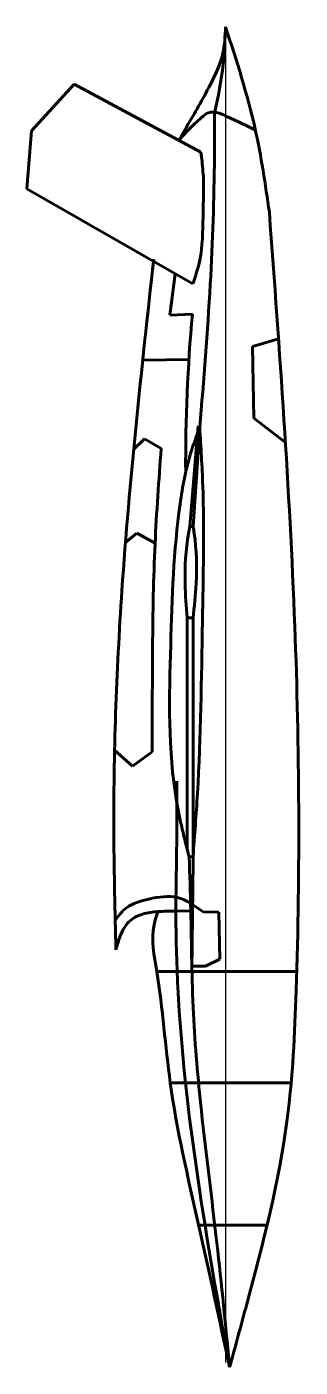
# Model space of a CAD drawing. Header units: millimetres. Extents: x 31085 to 182632, y 10507 to 87776.
# Drawn here: x 51128 to 52994, y 37498 to 46658 of the extents above; entities that cross this region are included whole.
import ezdxf

# ---------------------------------------------------------------- set-up
doc = ezdxf.new("R2010")
doc.units = ezdxf.units.MM
doc.layers.add('_basic (Основной)', color=4, linetype='Continuous', lineweight=60)
doc.layers.add('_contour (Тонкий)', color=7, linetype='Continuous', lineweight=30)

msp = doc.modelspace()

# ---------------------------------------------------------------- linework, layer by layer
at = {"layer": '_basic (Основной)', "transparency": 33554687}
for p, q in [((51160.392, 45948.193), (51451.323, 46266.401)), ((51451.323, 46266.401), (52316.086, 45802.576)), ((51128.219, 45551.709), (51160.392, 45948.193)), ((52261.23, 44900.921), (51128.219, 45551.709)), ((52104.393, 44687.177), (52141.284, 44969.816)), ((52258.012, 44695.685), (52104.393, 44687.177)), ((52668.495, 44473.731), (52846.122, 44526.247)), ((52678.126, 43984.622), (52668.495, 44473.731)), ((51919.306, 44380.133), (52234.639, 44385.115)), ((52893.305, 43816.918), (52678.126, 43984.622)), ((52241.289, 43243.494), (52297.35, 43931.547)), ((52263.285, 43243.158), (52308.818, 43919.334)), ((51931.726, 43843.397), (51857.313, 43768.934)), ((52045.231, 43776.745), (51931.726, 43843.397)), ((52241.289, 43243.494), (52263.208, 43242.018)), ((51878.264, 43199.051), (51801.455, 43133.72)), ((52003.806, 43129.956), (51878.264, 43199.051)), ((52222.616, 42618.856), (52222.616, 41039.608)), ((52222.616, 42618.856), (52262.93, 42618.856)), ((52262.93, 42618.856), (52262.93, 40958.598)), ((51849.543, 41605.483), (51727.407, 41715.48)), ((51984.603, 41704.688), (51849.543, 41605.483)), ((52236.927, 40985.1), (52262.93, 40987.758)), ((52262.93, 40958.598), (52255.527, 40202.492)), ((52145.819, 40615.663), (52247.201, 40617.951)), ((52438.253, 40609.128), (52332.292, 40609.365)), ((52446.685, 40287.086), (52438.253, 40609.128)), ((52348.31, 40237.865), (52255.882, 40238.77)), ((52446.685, 40287.086), (52348.31, 40237.865)), ((52015.112, 40202.492), (52970.893, 40202.492)), ((52107.496, 39442.184), (52932.564, 39442.184)), ((52300.849, 38469.681), (52768.165, 38469.681))]:
    msp.add_line(p, q, dxfattribs=at)
msp.add_arc((63866.059, 43665.904), 11653.634, 174.9304096, 180.2579155, dxfattribs=at)
for points, knots in [([(52484.555, 46658.495), (52481.618, 46597.506), (52474.913, 46458.325), (52367.615, 46229.097), (52255.841, 46038.171), (52183.247, 45912.858), (52166.001, 45883.076)], [0, 0, 0, 0, 174.45548563, 398.12044184, 716.04695081, 815.12308741, 815.12308741, 815.12308741, 815.12308741]), ([(52166.001, 45883.076), (52189.771, 45909.618), (52238.415, 45963.937), (52304.95, 46025.171), (52386.536, 46095.829), (52528.568, 46029.654), (52628.401, 45981.826), (52688.663, 45952.884)], [0, 0, 0, 0, 102.08362399, 208.91495356, 266.67304814, 393.70560548, 595.11630368, 595.11630368, 595.11630368, 595.11630368]), ([(52308.818, 43919.334), (52287.434, 43862.817), (52223.651, 43694.246), (52133.152, 43197.478), (52108.85, 42402.338), (52087.201, 41584.71), (52203.221, 41111.878), (52236.927, 40985.1)], [0, 0, 0, 0, 173.85873722, 518.56747948, 1445.43681875, 2470.03746049, 2846.92290542, 2846.92290542, 2846.92290542, 2846.92290542]), ([(51731.458, 40552.064), (51754.284, 40584.235), (51812.579, 40658.833), (51970.562, 40703.664), (52164.674, 40732.167), (52275.605, 40650.895), (52332.292, 40609.365)], [25.70178847, 25.70178847, 25.70178847, 25.70178847, 136.42012304, 295.24447521, 481.04445801, 675.20963338, 675.20963338, 675.20963338, 675.20963338])]:
    msp.add_open_spline(points, degree=3, knots=knots, dxfattribs=at)
for points in [[(52484.555, 46658.495), (52468.658, 46402.961), (52410.065, 46068.76)], [(52783.681, 45390.797), (52687.182, 45959.583), (52484.555, 46658.495)], [(52410.065, 46068.76), (52408.899, 45770.764), (52380.44, 44900.434), (52308.818, 43919.334)], [(52316.086, 45802.576), (52330.686, 45672.726), (52330.9, 45359.275), (52308.759, 45063.85), (52261.23, 44900.921)], [(52512.812, 37498.372), (52629.696, 37929.743), (52905.69, 39194.267), (52966.834, 40070.504), (52957.596, 42559.554), (52783.681, 45390.797)], [(51736.322, 40351.085), (51722.176, 41130.176), (51777.379, 42805.606), (51994.203, 45069.86)], [(52308.818, 43919.334), (52329.261, 43522.4), (52326.99, 42593.381), (52292.814, 41418.775), (52262.93, 40987.758)], [(51984.603, 41704.688), (51986.497, 42421.124), (52003.543, 43124.293), (52045.231, 43776.745)], [(52222.616, 42618.856), (52208.82, 42854.893), (52232.198, 43195.405), (52241.289, 43243.494)], [(52262.921, 42618.241), (52283.902, 42853.749), (52270.908, 43194.816), (52263.285, 43243.158)], [(52151.991, 41502.551), (52151.991, 41134.884), (52145.819, 40615.663), (52159.201, 40094.622), (52512.812, 37498.372)], [(52512.812, 37498.372), (52425.33, 38347.405), (52320.144, 39248.449), (52265.721, 39915.006), (52247.159, 40619.778), (52236.927, 40985.1)], [(52145.819, 40615.663), (52022.77, 40611.775), (51918.5, 40594.69), (51824.993, 40541.452), (51760.505, 40430.136), (51736.322, 40351.085)], [(52512.812, 37498.372), (52300.362, 38471.852), (52107.59, 39441.504), (52015.059, 40202.823), (51997.067, 40521.754), (52022.77, 40611.775)]]:
    msp.add_spline(points, degree=3, dxfattribs=at)
at = {"layer": '_contour (Тонкий)', "color": 242, "true_color": 0xcd2027, "transparency": 33554687}
msp.add_line((52484.553, 46658.495), (52484.553, 37531.161), dxfattribs=at)

doc.saveas('drawing.dxf')
